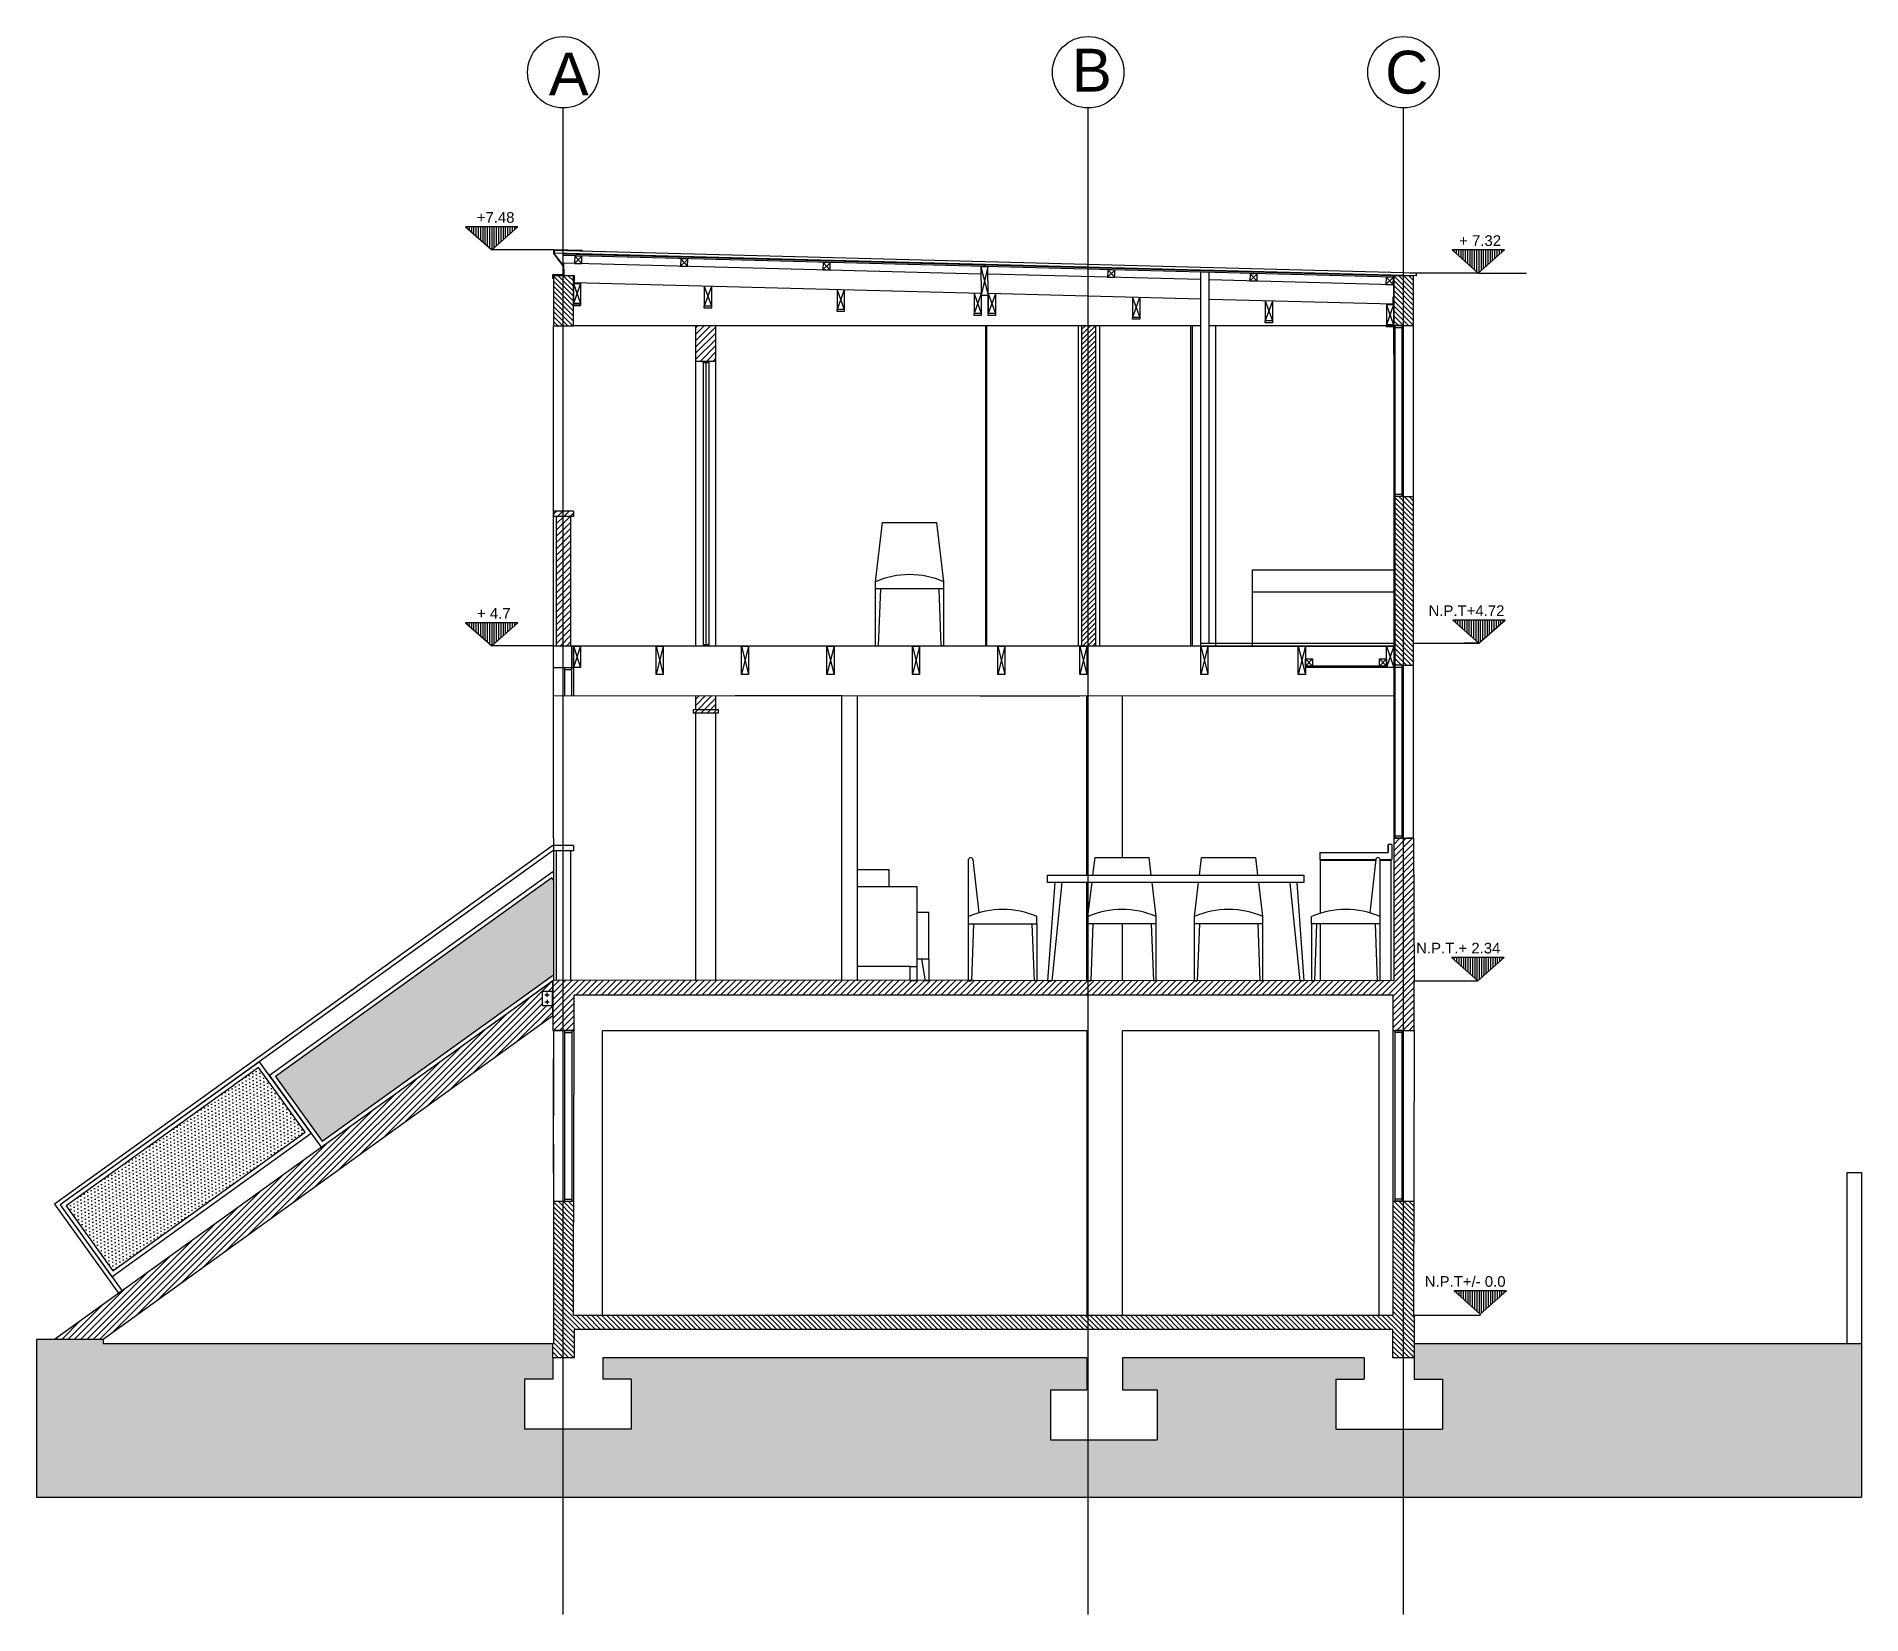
# Model space of a CAD drawing. Header units: inches. Extents: x 270 to 8013, y -75 to 10330.
# Drawn here: x 2176 to 3458, y -58 to 1050 of the extents above; entities that cross this region are included whole.
import ezdxf

# ---------------------------------------------------------------- set-up
doc = ezdxf.new("R2010")
doc.units = ezdxf.units.IN
doc.header["$MEASUREMENT"] = 0
for name, color, linetype in [('A-ANNO-SYMB', 6, 'Continuous'), ('A-ANNO-TEXT', 6, 'Continuous'), ('A-ELEV-MBE1', 7, 'Continuous'), ('A-FLOR-LEVL', 11, 'Continuous'), ('A-FURN', 3, 'Continuous'), ('A-GLAZ-FULL', 4, 'Continuous'), ('A-SECT-MCUT', 7, 'Continuous'), ('A-SECT-PATT', 8, 'Continuous'), ('A-WALL-FULL', 7, 'Continuous'), ('G-ANNO-NPLT', 210, 'Continuous')]:
    doc.layers.add(name, color=color, linetype=linetype)
doc.styles.add('E-ARIAL', font='arial.ttf')
pattern_1 = [(135, (414.7082, -172.1452), (-1.767767, -1.767767), [])]
pattern_2 = [(135, (-9600.062, -4129.3072), (-1.76776695, -1.76776695), [])]

msp = doc.modelspace()

# ---------------------------------------------------------------- texts
at = {"layer": 'A-ANNO-TEXT', "style": 'E-ARIAL'}
for s, height, p in [('A', 30.1, (2536.2, 1008.4)), ('B', 30.1, (2903.5, 1011.1)), ('C', 30.1, (3123.5, 1009.7)), ('+7.48', 7.5, (2485.6, 919)), ('+ 7.32', 7.5, (3175.5, 902.7)), ('+ 4.7', 7.5, (2485.8, 640.9)), ('N.P.T+4.72', 7.5, (3154, 642.8)), ('N.P.T.+ 2.34', 7.5, (3145.3, 405.8)), ('N.P.T+/- 0.0', 7.5, (3151.3, 171.7))]:
    msp.add_text(s, height=height, dxfattribs=at).set_placement(p)

# ---------------------------------------------------------------- hatches: boundary and pattern name
at = {"layer": 'A-FLOR-LEVL'}
h = msp.add_hatch(dxfattribs=at)
h.set_pattern_fill('ANSI31', color=256, scale=25)
h.paths.add_polyline_path([(2546.4, 716.5), (2539.5, 716.5), (2539.5, 712.8), (2546.4, 712.8)])
h.paths.add_polyline_path([(2553.5, 716.5), (2546.4, 716.5), (2546.4, 712.8), (2553.5, 712.8)])
h = msp.add_hatch(dxfattribs=at)
h.set_pattern_fill('ANSI31', color=256, scale=25)
h.paths.add_polyline_path([(2546.4, 712.8), (2541.5, 712.8), (2541.4, 621.9), (2546.4, 621.9)])
h.paths.add_polyline_path([(2551.5, 712.8), (2546.4, 712.8), (2546.4, 621.9), (2551.5, 621.9)])
h = msp.add_hatch(dxfattribs=at)
h.set_pattern_fill('DOTS', color=256, scale=40, angle=362.9169, style=0)
h.set_pattern_definition([(2.91694, (414.7082, -172.1452), (1.1211598, 2.5603712), [0, -2.5])])
h.paths.add_polyline_path([(2538.3, 458.9), (2539.5, 457.4), (2539.5, 446.7), (2539.5, 426.7), (2539.5, 406.7), (2539.5, 390.8), (2377.1, 273.9), (2344.3, 319.3)])
h = msp.add_hatch(dxfattribs=at)
h.set_pattern_fill('DOTS', color=256, scale=40, angle=362.9169, style=0)
h.set_pattern_definition([(272.916943, (-6901.1531, 4841.521), (2.5603712, -1.1211598), [0, -2.5])])
h.paths.add_polyline_path([(2332.4, 325.7), (2365.1, 280.2), (2230.1, 183), (2197.4, 228.5)])
at = {"layer": 'A-SECT-PATT'}
h = msp.add_hatch(dxfattribs=at)
h.set_pattern_fill('ANSI31', color=256, scale=0.5, angle=225, style=0)
h.set_pattern_definition([(270, (22305.2057, -12266.5472), (1.5875, -3e-15), [])])
h.paths.add_polyline_path([(2514.5, 916.2), (2496.1, 900), (2477.7, 916.2)])
h = msp.add_hatch(dxfattribs=at)
h.set_pattern_fill('ANSI31', color=256, scale=0.5, angle=225, style=0)
h.set_pattern_definition([(270, (21612.4176, -12282.8585), (1.5875, -3e-15), [])])
h.paths.add_polyline_path([(3207.3, 899.9), (3188.9, 883.6), (3170.5, 899.9)])
h = msp.add_hatch(dxfattribs=at)
h.set_pattern_fill('ANSI31', color=256, scale=20, angle=90, style=0)
h.set_pattern_definition(pattern_1)
h.paths.add_polyline_path([(2553.5, 881.7), (2553.5, 847.4), (2539.5, 847.4), (2539.5, 881.7)])
h.paths.add_polyline_path([(2553.5, 847.4), (2553.5, 846.7), (2539.5, 846.7), (2539.5, 847.4)])
h = msp.add_hatch(dxfattribs=at)
h.set_pattern_fill('ANSI31', color=256, scale=20, angle=90, style=0)
h.set_pattern_definition(pattern_1)
h.paths.add_polyline_path([(3143.5, 881.8), (3143.5, 846.8), (3133, 846.8), (3130.5, 846.8), (3130.5, 846.8), (3129.5, 846.8), (3129.5, 881.8)])
h = msp.add_hatch(dxfattribs=at)
h.set_pattern_fill('ANSI31', color=256, scale=20, angle=180)
h.set_pattern_definition([(225, (6845.544, 2208.7426), (1.767767, -1.767767), [])])
h.paths.add_polyline_path([(2915.1, 846.8), (2910.4, 846.8), (2910.4, 621.9), (2920.4, 621.9), (2920.4, 846.8)])
h = msp.add_hatch(dxfattribs=at)
h.set_pattern_fill('ANSI31', color=256, scale=20, angle=90)
h.set_pattern_definition(pattern_2)
h.paths.add_polyline_path([(3143.5, 726.7), (3135.5, 726.7), (3130.5, 726.7), (3130.5, 608.2), (3135.5, 608.2), (3143.5, 608.2)])
h = msp.add_hatch(dxfattribs=at)
h.set_pattern_fill('ANSI31', color=256, scale=0.5, angle=225, style=0)
h.set_pattern_definition([(270, (22305.2057, -12544.65), (1.5875, -3e-15), [])])
h.paths.add_polyline_path([(2514.5, 638.1), (2496.1, 621.9), (2477.7, 638.1)])
h = msp.add_hatch(dxfattribs=at)
h.set_pattern_fill('ANSI31', color=256, scale=0.5, angle=225, style=0)
h.set_pattern_definition([(270, (21611.8855, -12542.7535), (1.5875, -4e-15), [])])
h.paths.add_polyline_path([(3207.8, 640), (3189.4, 623.7), (3171, 640)])
h = msp.add_hatch(dxfattribs=at)
h.set_pattern_fill('ANSI31', color=256, scale=0.5, angle=225, style=0)
h.set_pattern_definition([(270, (21612.719, -12779.7838), (1.5875, -3e-15), [])])
h.paths.add_polyline_path([(3207, 402.9), (3188.6, 386.7), (3170.2, 402.9)])
h = msp.add_hatch(dxfattribs=at)
h.set_pattern_fill('ANSI31', color=256, scale=25)
h.paths.add_polyline_path([(2539, 362.1), (2539, 369.3), (2531.5, 369.3), (2531.5, 379.3), (2539, 379.3), (2539, 386.7), (2189, 134.7), (2223.2, 134.7)])
h = msp.add_hatch(dxfattribs=at)
h.set_pattern_fill('ANSI31', color=256, scale=20, angle=90)
h.set_pattern_definition(pattern_2)
h.paths.add_polyline_path([(3129, 141.8), (3129, 121.8), (3144, 121.8), (3144, 151.8), (3143.5, 151.8), (3143.7, 231.8), (3129, 231.8), (3129, 151.8), (2553.5, 151.8), (2553.5, 171.8), (2553.7, 231.8), (2539.5, 231.8), (2539.5, 131.8), (2539, 131.8), (2539, 121.8), (2554, 121.8), (2554, 141.8)])
h = msp.add_hatch(dxfattribs=at)
h.set_pattern_fill('ANSI31', color=256, scale=0.5, angle=225, style=0)
h.set_pattern_definition([(270, (21611.0252, -13013.9391), (1.5875, -4e-15), [])])
h.paths.add_polyline_path([(3208.7, 168.8), (3190.3, 152.6), (3171.9, 168.8)])
h = msp.add_hatch(dxfattribs=at)
h.set_pattern_fill('DOTS', color=256, scale=100, angle=90, style=0)
h.set_pattern_definition([(360, (894.937, -1210.482), (3.125, 6.25), [0, -6.25])])
h.paths.add_polyline_path([(2176.5, 134.7), (2223.2, 134.7), (2223.2, 131.8), (2539, 131.8), (2539, 121.8), (2539, 106.8), (2519.1, 106.8), (2519.1, 71.8), (2594.1, 71.8), (2594.1, 106.8), (2574.2, 106.8), (2574.2, 121.8), (2914, 121.8), (2914, 99.3), (2909.4, 99.3), (2888.5, 99.3), (2888.5, 64.3), (2963.5, 64.3), (2963.5, 99.3), (2943.6, 99.3), (2939, 99.3), (2939, 121.8), (3108.8, 121.8), (3108.8, 106.8), (3088.9, 106.8), (3088.9, 71.8), (3163.9, 71.8), (3163.9, 106.8), (3144, 106.8), (3144, 121.8), (3144, 131.8), (3458, 131.8), (3458, 23.9), (2176.5, 23.9)])
h.paths.add_polyline_path([(2557, 27.2), (2535.1, 27.2), (2535.1, 15.7), (2557, 15.7)], flags=9)
h.paths.add_polyline_path([(2933.6, 26.1), (2912.5, 26.1), (2912.5, 14.6), (2933.6, 14.6)], flags=9)
h.paths.add_polyline_path([(3145.2, 26.2), (3123.4, 26.2), (3123.4, 14.7), (3145.2, 14.7)], flags=9)
at = {"layer": 'A-WALL-FULL'}
h = msp.add_hatch(dxfattribs=at)
h.set_pattern_fill('ANSI31', color=256, scale=25)
h.paths.add_polyline_path([(2653.5, 846.8), (2639.5, 846.8), (2639.5, 821.9), (2653.5, 821.9)])
h = msp.add_hatch(dxfattribs=at)
h.set_pattern_fill('ANSI31', color=256, scale=25)
h.paths.add_polyline_path([(2653.5, 576.9), (2653.5, 586.9), (2639.5, 586.9), (2639.5, 576.9)])
h.paths.add_polyline_path([(2655.5, 574.9), (2655.5, 576.9), (2639.5, 576.9), (2637.5, 576.9), (2637.5, 574.9)])
h = msp.add_hatch(dxfattribs=at)
h.set_pattern_fill('ANSI31', color=256, scale=25)
h.paths.add_polyline_path([(2915, 386.7), (2914.8, 386.7), (2889.5, 386.8), (2889.5, 386.7), (2886.5, 386.7), (2879, 386.7), (2879, 386.7), (2877, 386.7), (2833, 386.8), (2833, 386.7), (2831, 386.7), (2803, 386.8), (2803, 386.7), (2800.5, 386.7), (2795, 386.7), (2795, 386.7), (2790, 386.7), (2546.4, 387.1), (2546.4, 351.8), (2553.5, 351.8), (2554, 351.8), (2554, 376.7), (2915, 376.7)])
h.paths.add_polyline_path([(2546.4, 387.1), (2539.5, 387.1), (2539, 386.7), (2539, 351.8), (2546.4, 351.8)])
h.paths.add_polyline_path([(3136.5, 486.7), (3129.5, 486.7), (3129.5, 386.7), (3119.9, 386.7), (3119.9, 386.7), (3117.9, 386.7), (3073.9, 386.8), (3073.9, 386.7), (3071.9, 386.7), (3066.5, 386.7), (3066.5, 386.7), (3063.5, 386.7), (3037.6, 386.8), (3037.6, 386.7), (3035.6, 386.7), (2991.6, 386.8), (2991.6, 386.7), (2989.6, 386.7), (2962.8, 386.8), (2962.8, 386.7), (2960.8, 386.7), (2916.8, 386.8), (2916.8, 386.7), (2915, 386.7), (2915, 376.7), (3129, 376.7), (3129, 351.8), (3136.5, 351.8)])
h.paths.add_polyline_path([(3144, 386.7), (3143.5, 486.7), (3136.5, 486.7), (3136.5, 351.8), (3144, 351.8)])

# ---------------------------------------------------------------- linework, layer by layer
for p, q in [((2765.6, 621.9), (2767.6, 621.9)), ((2813.6, 621.9), (2811.6, 621.9)), ((2742, 586.7), (2667, 586.7)), ((2662.5, 386.7), (2662.5, 386.7)), ((2795, 386.7), (2790, 386.7)), ((2803, 386.7), (2800.5, 386.7)), ((2831, 386.7), (2833, 386.7)), ((2879, 386.7), (2877, 386.7)), ((2886.5, 386.7), (2889.5, 386.7)), ((2914.8, 386.7), (2916.8, 386.7)), ((2962.8, 386.7), (2960.8, 386.7)), ((2989.6, 386.7), (2991.6, 386.7)), ((3037.6, 386.7), (3035.6, 386.7)), ((3066.5, 386.7), (3063.5, 386.7)), ((3071.9, 386.7), (3073.9, 386.7)), ((3119.9, 386.7), (3117.9, 386.7))]:
    msp.add_line(p, q)
at = {"layer": 'A-ANNO-SYMB', "ltscale": 0.003}
for p, q in [((2539, 121.8), (2539, 106.8)), ((2574.2, 121.8), (2574.2, 106.8)), ((2914, 121.8), (2574.2, 121.8)), ((2914, 121.8), (2914, 99.3)), ((3108.8, 121.8), (2939, 121.8)), ((2939, 121.8), (2939, 99.3)), ((3108.8, 121.8), (3108.8, 106.8)), ((3144, 121.8), (3144, 106.8)), ((2519.1, 106.8), (2519.1, 71.8)), ((2539, 106.8), (2519.1, 106.8)), ((2594.1, 106.8), (2574.2, 106.8)), ((2594.1, 106.8), (2594.1, 71.8)), ((3088.9, 106.8), (3088.9, 71.8)), ((3088.9, 106.8), (3108.8, 106.8)), ((3144, 106.8), (3163.9, 106.8)), ((3163.9, 106.8), (3163.9, 71.8)), ((2888.5, 99.3), (2888.5, 64.3)), ((2888.5, 99.3), (2909.4, 99.3)), ((2909.4, 99.3), (2914, 99.3)), ((2939, 99.3), (2943.6, 99.3)), ((2943.6, 99.3), (2963.5, 99.3)), ((2963.5, 99.3), (2963.5, 64.3)), ((2594.1, 71.8), (2519.1, 71.8)), ((2888.5, 64.3), (2963.5, 64.3)), ((3088.9, 71.8), (3163.9, 71.8))]:
    msp.add_line(p, q, dxfattribs=at)
at = {"layer": 'A-ANNO-SYMB'}
for points in [[(2496.1, 900), (2514.5, 916.2), (2477.7, 916.2)], [(3188.9, 883.7), (3207.3, 899.9), (3170.5, 899.9)], [(2496.1, 621.9), (2514.5, 638.1), (2477.7, 638.1)], [(3189.4, 623.8), (3207.8, 640), (3171, 640)], [(3188.6, 386.7), (3207, 403), (3170.2, 403)], [(3190.3, 152.6), (3208.7, 168.8), (3171.9, 168.8)]]:
    msp.add_lwpolyline(points, close=True, dxfattribs=at)
for points in [[(2539.5, 900), (2539.5, 900), (2512.2, 900), (2496.3, 900)], [(3188.9, 883.7), (3188.9, 883.7), (3173, 883.7), (3140.9, 883.6)], [(2539.5, 621.9), (2539.5, 621.9), (2512.2, 621.9), (2496.1, 621.9)], [(3143.5, 623.7), (3143.5, 623.7), (3189.4, 623.8), (3179.1, 623.7)], [(3143.5, 386.7), (3143.5, 386.7), (3188.6, 386.7), (3188.6, 386.7)], [(3143.5, 151.8), (3143.5, 151.8), (3190.5, 151.8), (3190.5, 151.8)]]:
    msp.add_lwpolyline(points, dxfattribs=at)
for centre in [(2546.4, 1024.7), (2915, 1024.7), (3136.4, 1024.7)]:
    msp.add_circle(centre, 25.1, dxfattribs=at)
at = {"layer": 'A-ELEV-MBE1'}
for p, q in [((2540.2, 899.4), (2540.1, 897.6)), ((3145.2, 881.8), (2540.1, 897.6)), ((3145.2, 883.6), (2540.2, 899.4)), ((2559.6, 899.4), (2559.6, 899.1)), ((2839.7, 883), (2546.6, 890.6)), ((2538.8, 880.1), (2539.1, 880.1)), ((2546.7, 881.9), (2554, 881.9)), ((2553.5, 881.4), (2553.8, 881.4)), ((2554, 881.9), (2554, 876.9)), ((2839.8, 869.3), (2554, 876.9)), ((2558.5, 876.7), (2558.5, 876.4)), ((2994.2, 879.1), (2844.7, 883)), ((3129.1, 875.5), (3000.2, 878.8)), ((3129.4, 881.8), (3129.3, 866.8)), ((3129.4, 881.8), (3129.5, 881.8)), ((3145.2, 883.6), (3145.2, 881.8)), ((3188.9, 883.7), (3222.8, 883.7)), ((2993.9, 865.3), (2844.8, 869.2)), ((2844.8, 853.8), (2844.8, 869.2)), ((3128.9, 861.8), (3000.4, 865.2)), ((3124.4, 861.7), (3124.4, 861.4)), ((3129.3, 866.8), (3128.9, 866.8)), ((3128.9, 866.8), (3128.9, 861.8)), ((3129.4, 866.4), (3129.1, 866.4)), ((2539.5, 486.7), (2539.5, 846.7)), ((2539.5, 846.7), (2553.5, 846.7)), ((2553.5, 846.8), (2994, 846.8)), ((3000, 846.8), (3129.5, 846.9)), ((3129.5, 826.7), (3129.5, 846.8)), ((3130.5, 486.7), (3130.5, 846.8)), ((3135.5, 846.8), (3130.5, 846.8)), ((3135.5, 726.7), (3135.5, 846.8)), ((3143.5, 826.7), (3143.5, 846.8)), ((3135.5, 845.3), (3130.5, 845.3)), ((3129.5, 826.7), (3129.5, 766.7)), ((3143.5, 806.7), (3143.5, 826.7)), ((3143.5, 786.7), (3143.5, 806.7)), ((3143.5, 486.7), (3143.5, 786.7)), ((3129.5, 766.7), (3129.5, 746.7)), ((3129.5, 746.7), (3129.5, 726.7)), ((3129.5, 726.7), (3129.5, 586.7)), ((3135.5, 728.2), (3130.5, 728.2)), ((3135.5, 726.7), (3130.5, 726.7)), ((2539.5, 621.9), (3129.5, 621.9)), ((2552.5, 586.9), (2552.5, 621.9)), ((2553.5, 621.9), (2553.5, 586.7)), ((2553.5, 621.9), (2553.5, 606.7)), ((2994, 621.7), (2994, 623.7)), ((2994, 623.7), (3129.5, 623.7)), ((2994, 621.7), (3129.5, 621.7)), ((3129.5, 623.7), (3129.5, 621.7)), ((2539.5, 606.7), (2552.5, 606.7)), ((2547.5, 586.9), (2547.5, 606.7)), ((2547.5, 605.2), (2552.5, 605.2)), ((2552.5, 606.7), (2553.5, 606.7)), ((2553, 607.2), (2553, 607.2)), ((3124.5, 607.7), (3067.5, 607.7)), ((3124.5, 606.7), (3067.5, 606.7)), ((3130.5, 606.7), (3129.5, 606.7)), ((3135.5, 608.2), (3130.5, 608.2)), ((3135.5, 606.7), (3130.5, 606.7)), ((3135.5, 486.7), (3135.5, 608.2)), ((2539.5, 586.9), (3129.5, 586.7)), ((2839.2, 586.7), (2909.2, 586.7)), ((3129.5, 586.7), (3129.5, 566.7)), ((3129.5, 566.7), (3129.5, 546.7)), ((3129.5, 546.7), (3129.5, 526.7)), ((3129.5, 526.7), (3129.5, 486.7)), ((3135.5, 488.2), (3130.5, 488.2)), ((2539, 481.7), (2539.5, 481.7)), ((2539, 478), (2539.5, 478)), ((3129.5, 486.7), (3143.5, 486.7)), ((3129.5, 486.7), (3143.5, 486.7)), ((3135.5, 486.7), (3130.5, 486.7)), ((3143.5, 486.7), (3138.5, 486.7)), ((2539, 386.7), (2189, 134.7)), ((2539, 362.1), (2539, 386.7)), ((2531.5, 379.3), (2531.5, 369.3)), ((2531.5, 379.3), (2539, 379.3)), ((2533.5, 376.8), (2536.5, 376.8)), ((2533.5, 371.8), (2536.5, 371.8)), ((2535, 375.3), (2535, 378.3)), ((2535, 373.3), (2535, 370.3)), ((2538.5, 379.3), (2538.5, 369.3)), ((2539, 362.1), (2223.2, 134.7)), ((2531.5, 369.3), (2539, 369.3)), ((2554, 351.8), (2539, 351.8)), ((2553.5, 351.8), (2539.5, 351.8)), ((2539.5, 351.8), (2539.5, 331.8)), ((2547.5, 351.8), (2552.5, 351.8)), ((2547.5, 231.8), (2547.5, 351.8)), ((2547.5, 350.3), (2552.5, 350.3)), ((2574, 151.8), (2574, 351.8)), ((3119, 351.8), (3119, 151.8)), ((3130.5, 231.8), (3130.5, 351.8)), ((3135.5, 351.8), (3130.5, 351.8)), ((3135.5, 350.3), (3130.5, 350.3)), ((3135.5, 231.8), (3135.5, 351.8)), ((2539.5, 331.8), (2539.5, 311.8)), ((2539.5, 311.8), (2539.5, 331.8)), ((2539.5, 311.8), (2539.5, 291.8)), ((2539.5, 291.8), (2539.5, 311.8)), ((2539.5, 271.8), (2539.5, 291.8)), ((2539.5, 251.8), (2539.5, 271.8)), ((2539.5, 271.8), (2539.5, 251.8)), ((2539.5, 251.8), (2539.5, 231.8)), ((3448, 141.8), (3448, 252)), ((3448, 252), (3458, 252)), ((3448, 131.8), (3448, 252)), ((3448, 252), (3458, 252)), ((3458, 252), (3458, 141.8)), ((3458, 252), (3458, 131.8)), ((2539.5, 231.8), (2553.7, 231.8)), ((2547.5, 233.3), (2552.5, 233.3)), ((3135.5, 233.3), (3130.5, 233.3)), ((3135.5, 231.8), (3130.5, 231.8)), ((2553.5, 151.8), (2553.5, 171.8)), ((2176.5, 134.7), (2176.5, 23.9)), ((2223.2, 134.7), (2176.5, 134.7)), ((2223.2, 134.7), (2223.2, 131.8)), ((2223.2, 131.8), (2539, 131.8)), ((3144, 131.8), (3458, 131.8)), ((3458, 131.8), (3458, 23.9)), ((2176.5, 23.9), (3458, 23.9))]:
    msp.add_line(p, q, dxfattribs=at)
for points in [[(2559.6, 899.4), (2539.5, 900), (2539.5, 897.3), (2546.1, 888.8), (2546.1, 882.4), (2538.8, 882.4), (2538.8, 880.1)], [(2559.6, 899.1), (2539.8, 899.7), (2539.8, 897.4), (2546.4, 888.9), (2546.4, 882.1), (2539.1, 882.1), (2539.1, 880.1)], [(2546.6, 890.6), (2546.7, 881.9)], [(2553.5, 881.4), (2553.5, 876.4), (2558.5, 876.4), (2558.5, 876.4)], [(2558.5, 862.4), (2558.5, 861), (2553.5, 861), (2553.5, 876.4)], [(2553.8, 881.4), (2553.8, 876.7), (2558.5, 876.7)], [(2553.5, 862.4), (2553.5, 861), (2558.5, 861), (2558.5, 862.4)], [(2650.4, 860.5), (2650.4, 859.1), (2645.4, 859.1), (2645.4, 860.5)], [(3129.4, 866.4), (3129.4, 861.4), (3124.4, 861.4), (3124.4, 861.4)], [(3129.1, 866.4), (3129.1, 861.7), (3124.4, 861.7)], [(2743.6, 858), (2743.6, 856.6), (2738.6, 856.6), (2738.6, 858)], [(2839.8, 855.3), (2839.8, 853.9), (2834.8, 853.9), (2834.8, 855.3)], [(2849.8, 855.2), (2849.8, 853.8), (2844.8, 853.8), (2844.8, 855.2)], [(2951.2, 852.5), (2951.2, 851.2), (2946.2, 851.2), (2946.2, 852.5)], [(3044.3, 850.1), (3044.3, 848.8), (3039.3, 848.8), (3039.3, 850.1)], [(3129.4, 847.4), (3129.4, 846), (3124.4, 846), (3124.4, 847.4)], [(2574, 351.8), (2914, 351.8)], [(2914, 351.8), (2914, 151.8), (2939, 151.8), (2939, 351.8)], [(2939, 351.8), (3119, 351.8)]]:
    msp.add_lwpolyline(points, dxfattribs=at)
for centre in [(2535, 376.8), (2535, 371.8)]:
    msp.add_circle(centre, 0.5, dxfattribs=at)
at = {"layer": 'A-FLOR-LEVL'}
for p, q in [((2994, 623.7), (2994, 884.3)), ((3000, 623.7), (3000, 884.2)), ((2639.5, 621.9), (2639.5, 846.8)), ((2653.5, 621.9), (2653.5, 846.8)), ((2843.9, 621.9), (2843.9, 846.8)), ((2986.9, 846.8), (2986.9, 621.7)), ((2987.9, 846.8), (2987.9, 621.7)), ((3004.7, 621.7), (3004.7, 846.8)), ((2553.5, 716.5), (2539.5, 716.5)), ((2539.5, 716.5), (2539.5, 712.8)), ((2553.5, 712.8), (2539.5, 712.8)), ((2541.5, 712.8), (2541.4, 621.9)), ((2551.5, 712.8), (2551.5, 621.9)), ((2553.5, 716.5), (2553.5, 712.8)), ((2742, 386.7), (2742, 586.9)), ((2753, 386.7), (2753, 586.9)), ((2939, 473.2), (2939, 586.9)), ((2639.5, 386.7), (2639.5, 574.9)), ((2653.5, 386.7), (2653.5, 574.9)), ((2539, 481.7), (2189, 229.8)), ((2539, 478), (2193.2, 229.2)), ((2553.5, 481.7), (2539.5, 481.7)), ((2553.5, 478), (2539.5, 478)), ((2541.5, 478), (2541.4, 387.1)), ((2551.5, 478), (2551.5, 387.1)), ((2553.5, 481.7), (2553.5, 478)), ((2189, 229.8), (2234.1, 167.2)), ((2193.2, 229.2), (2236.5, 169))]:
    msp.add_line(p, q, dxfattribs=at)
for points in [[(2539.5, 462.5), (2539, 463.1), (2340.2, 320), (2376.4, 269.7), (2539.5, 387.1)], [(2539.5, 457.4), (2538.3, 458.9), (2344.3, 319.3), (2377.1, 273.9), (2539.5, 390.8)]]:
    msp.add_lwpolyline(points, dxfattribs=at)
for points in [[(2229.4, 178.8), (2369.3, 279.5), (2333.1, 329.8), (2193.2, 229.2)], [(2230.1, 183), (2365.1, 280.2), (2332.4, 325.7), (2197.4, 228.5)]]:
    msp.add_lwpolyline(points, close=True, dxfattribs=at)
at = {"layer": 'A-FURN'}
for p, q in [((2765.6, 666.9), (2770.6, 708.4)), ((2770.6, 708.4), (2808.6, 708.4)), ((2813.6, 666.9), (2808.6, 708.4)), ((2765.6, 621.9), (2765.6, 666.9)), ((2813.6, 621.9), (2813.6, 666.9)), ((3030.3, 621.7), (3030.3, 675.2)), ((3030.3, 675.2), (3129.5, 675.2)), ((2813.6, 661.9), (2765.6, 661.9)), ((2769.1, 661.9), (2767.6, 621.9)), ((2810.1, 661.9), (2811.6, 621.9)), ((3030.3, 659.7), (3129.5, 659.7)), ((3077.6, 476.7), (3077.6, 471.7)), ((3077.6, 476.7), (3125.6, 476.7)), ((3125.6, 476.7), (3125.6, 482.3)), ((3125.6, 482.3), (3125.6, 476.7)), ((3128.1, 482.3), (3125.6, 482.3)), ((3128.1, 482.3), (3128.1, 471.7)), ((2753, 464.7), (2775, 464.7)), ((2775, 464.7), (2775, 452.7)), ((2831, 426.7), (2831, 471.7)), ((2834, 471.7), (2838.1, 434.3)), ((2918.3, 460.7), (2919.8, 473.2)), ((2919.8, 473.2), (2957.8, 473.2)), ((2959.3, 460.7), (2957.8, 473.2)), ((2993.1, 460.7), (2994.6, 473.2)), ((2994.6, 473.2), (3032.6, 473.2)), ((3034.2, 460.7), (3032.6, 473.2)), ((3077.6, 471.7), (3116.9, 471.7)), ((3077.9, 471.3), (3077.9, 434)), ((3077.9, 471.3), (3116.9, 471.3)), ((3116.9, 471.7), (3112.8, 434.3)), ((3119.9, 471.7), (3128.1, 471.7)), ((3119.9, 426.7), (3119.9, 471.7)), ((3119.9, 471.3), (3127.4, 471.3)), ((3127.4, 471.3), (3127.4, 386.7)), ((2795, 452.7), (2753, 452.7)), ((2795, 386.7), (2795, 452.7)), ((2886.5, 460.7), (3066.5, 460.7)), ((2886.5, 455.7), (2886.5, 460.7)), ((3066.5, 455.7), (2886.5, 455.7)), ((2891.5, 455.7), (2886.5, 386.7)), ((2896.5, 455.7), (2889.5, 386.7)), ((2914.8, 431.7), (2917.7, 455.7)), ((2962.8, 431.7), (2959.9, 455.7)), ((2989.6, 431.7), (2992.5, 455.7)), ((3037.6, 431.7), (3034.8, 455.7)), ((3056.6, 455.4), (3063.5, 386.7)), ((3061.5, 455.7), (3066.5, 386.7)), ((3066.5, 460.7), (3066.5, 455.7)), ((2803, 434.7), (2795, 434.7)), ((2803, 401.7), (2803, 434.7)), ((2831, 386.7), (2831, 426.7)), ((2831, 426.7), (2879, 426.7)), ((2834.5, 426.7), (2833, 386.7)), ((2875.5, 426.7), (2877, 386.7)), ((2879, 426.7), (2879, 431.7)), ((2879, 426.7), (2879, 386.7)), ((2914.8, 386.7), (2914.8, 431.7)), ((2962.8, 426.7), (2914.8, 426.7)), ((2918.3, 426.7), (2916.8, 386.7)), ((2939, 386.7), (2939, 426.7)), ((2959.3, 426.7), (2960.8, 386.7)), ((2962.8, 386.7), (2962.8, 431.7)), ((2989.6, 386.7), (2989.6, 431.7)), ((3037.6, 426.7), (2989.6, 426.7)), ((2993.1, 426.7), (2991.6, 386.7)), ((3034.1, 426.7), (3035.6, 386.7)), ((3037.6, 386.7), (3037.6, 431.7)), ((3071.9, 426.7), (3071.9, 431.7)), ((3119.9, 426.7), (3071.9, 426.7)), ((3071.9, 426.7), (3071.9, 386.7)), ((3075.4, 426.7), (3073.9, 386.7)), ((3077.9, 426.7), (3077.9, 386.7)), ((3116.4, 426.7), (3117.9, 386.7)), ((3119.9, 386.7), (3119.9, 426.7)), ((2803, 401.7), (2795, 401.7)), ((2798, 401.7), (2800.5, 386.7)), ((2803, 401.7), (2803, 386.7)), ((2790, 396.7), (2753, 396.7)), ((2790, 386.7), (2790, 396.7)), ((2790, 396.7), (2795, 396.7))]:
    msp.add_line(p, q, dxfattribs=at)
msp.add_lwpolyline([(3081.1, 471.3), (3081.1, 471.7)], dxfattribs=at)
for centre, radius, start, end in [((2789.6, 611.8), 60.1, 66.4614, 113.5386), ((2832.5, 471.7), 1.5, 0, 180), ((3118.4, 471.7), 1.5, 0, 180), ((2855, 376.6), 60.1, 66.4634, 113.5366), ((2938.8, 376.6), 60.1, 66.4614, 113.5386), ((3013.6, 376.6), 60.1, 66.4614, 113.5386), ((3095.9, 376.6), 60.1, 66.4634, 113.5366)]:
    msp.add_arc(centre, radius, start, end, dxfattribs=at)
at = {"layer": 'A-GLAZ-FULL'}
for p, q in [((2644.5, 821.9), (2644.5, 621.9)), ((2644.5, 820.9), (2644.5, 821.9)), ((2644.5, 820.9), (2648.5, 820.9)), ((2646.5, 820.9), (2646.5, 622.9)), ((2648.5, 821.9), (2648.5, 621.9)), ((2648.5, 820.9), (2648.5, 821.9)), ((2644.5, 622.9), (2648.5, 622.9)), ((2648.5, 622.9), (2648.5, 621.9))]:
    msp.add_line(p, q, dxfattribs=at)
at = {"layer": 'A-SECT-MCUT'}
for p, q in [((2842.1, 889.3), (2546.6, 896.9)), ((2546.6, 895.9), (2546.6, 896.9)), ((2842.1, 888.3), (2546.6, 895.9)), ((2559.4, 895.5), (2554.3, 890.5)), ((2554.4, 895.6), (2559.3, 890.4)), ((2633.9, 893.5), (2628.7, 888.6)), ((2628.9, 893.7), (2633.7, 888.4)), ((2733.8, 890.8), (2728.7, 885.9)), ((2728.8, 891), (2733.7, 885.7)), ((2839.6, 888.1), (2844.8, 868.1)), ((2844.6, 888.1), (2839.8, 868.1)), ((2842.1, 888.3), (2842.1, 889.3)), ((3129.4, 881.8), (2842.4, 889.3)), ((2842.4, 888.3), (2842.4, 889.3)), ((3129.4, 880.8), (2842.4, 888.3)), ((2842.4, 888.1), (2842.4, 888.1)), ((2933.8, 885.8), (2928.6, 880.8)), ((2928.8, 885.9), (2933.6, 880.7)), ((2553.5, 876.4), (2553.5, 862.4)), ((2553.5, 876.4), (2558.5, 862.4)), ((2558.5, 876.4), (2553.5, 862.4)), ((2558.5, 876.4), (2553.5, 862.4)), ((2553.5, 876.4), (2558.5, 862.4)), ((2558.5, 876.4), (2558.5, 862.4)), ((2558.5, 876.4), (2558.5, 862.4)), ((2645.4, 874.5), (2645.4, 860.5)), ((2645.4, 874.5), (2650.4, 860.5)), ((2650.4, 874.4), (2645.4, 860.5)), ((2650.4, 874.4), (2650.4, 860.5)), ((2738.6, 872), (2738.6, 858)), ((2738.6, 872), (2743.6, 858)), ((2743.6, 871.9), (2738.6, 858)), ((2743.6, 871.9), (2743.6, 858)), ((3033.7, 883), (3028.6, 878.1)), ((3028.7, 883.1), (3033.6, 877.9)), ((3129.3, 880.7), (3124.1, 875.7)), ((3124.3, 880.8), (3129.1, 875.6)), ((2553.5, 862.4), (2558.5, 862.4)), ((2558.5, 862.4), (2553.5, 862.4)), ((2650.4, 860.5), (2645.4, 860.5)), ((2834.8, 869.3), (2834.8, 855.3)), ((2839.8, 869.3), (2834.8, 855.3)), ((2834.8, 869.3), (2839.8, 855.3)), ((2839.8, 869.3), (2839.8, 855.3)), ((2844.8, 869.2), (2844.8, 855.2)), ((2844.8, 869.2), (2849.8, 855.2)), ((2849.8, 869.1), (2844.8, 855.2)), ((2849.8, 869.1), (2849.8, 855.2)), ((2946.2, 866.6), (2946.2, 852.5)), ((2946.2, 866.6), (2951.2, 852.5)), ((2951.1, 866.4), (2946.2, 852.5)), ((2951.2, 866.4), (2951.2, 852.5)), ((3039.3, 864.1), (3039.3, 850.1)), ((3039.3, 864.1), (3044.3, 850.1)), ((3044.3, 864), (3039.3, 850.1)), ((3044.3, 864), (3044.3, 850.1)), ((3124.4, 861.4), (3124.4, 847.4)), ((3129.4, 861.4), (3124.4, 847.4)), ((3124.4, 861.4), (3129.4, 847.4)), ((3129.4, 861.4), (3129.4, 847.4)), ((2743.6, 858), (2738.6, 858)), ((2839.8, 855.3), (2834.8, 855.3)), ((2849.8, 855.2), (2844.8, 855.2)), ((2910.4, 846.8, 0), (2910.4, 621.9)), ((2920.4, 621.8, 0), (2920.4, 846.8)), ((2951.2, 852.5), (2946.2, 852.5)), ((3044.3, 850.1), (3039.3, 850.1)), ((3129.4, 847.4), (3124.4, 847.4)), ((2558.5, 621.7), (2553.5, 606.7)), ((2553.5, 621.7), (2558.5, 606.7)), ((2616.5, 621.7), (2611.5, 601.7)), ((2611.5, 621.7), (2616.5, 601.7)), ((2676.5, 621.7), (2671.5, 601.7)), ((2671.5, 621.7), (2676.5, 601.7)), ((2736.5, 621.7), (2731.5, 601.7)), ((2731.5, 621.7), (2736.5, 601.7)), ((2796.5, 621.7), (2791.5, 601.7)), ((2791.5, 621.7), (2796.5, 601.7)), ((2856.5, 621.7), (2851.5, 601.7)), ((2851.5, 621.7), (2856.5, 601.7)), ((2914, 621.7), (2909, 601.7)), ((2909, 621.7), (2914, 601.7)), ((2994, 621.7), (2999, 601.7)), ((2999, 621.7), (2994, 601.7)), ((3062.5, 621.7), (3067.5, 601.7)), ((3067.5, 621.7), (3062.5, 601.7)), ((3124.5, 621.7), (3129.5, 606.7)), ((3129.5, 621.7), (3124.5, 606.7)), ((3067.5, 612.7), (3072.5, 607.7)), ((3072.5, 612.7), (3067.5, 607.7)), ((3119.5, 612.7), (3124.5, 607.7)), ((3124.5, 612.7), (3119.5, 607.7)), ((2539, 386.7), (2539, 351.8)), ((3129.5, 386.7), (2539.5, 387.1)), ((3144, 351.8), (3144, 386.7)), ((2554, 376.7), (3129, 376.7)), ((2554, 351.8), (2554, 376.7)), ((3129, 376.7), (3129, 351.8)), ((2539, 351.8), (2554, 351.8)), ((3129, 351.8), (3144, 351.8)), ((2554, 141.8), (2554, 121.8)), ((2554, 121.8), (2539, 121.8))]:
    msp.add_line(p, q, dxfattribs=at)
for points in [[(2559.4, 895.5), (2554.4, 895.6), (2554.3, 890.5), (2559.3, 890.4)], [(2633.9, 893.5), (2628.9, 893.7), (2628.7, 888.6), (2633.7, 888.4)], [(2733.8, 890.8), (2728.8, 891), (2728.7, 885.9), (2733.7, 885.7)], [(2844.6, 888.1), (2839.6, 888.1), (2839.8, 868.1), (2844.8, 868.1)], [(2933.8, 885.8), (2928.8, 885.9), (2928.6, 880.8), (2933.6, 880.7)], [(2553.5, 881.7), (2539.5, 881.7), (2539.5, 846.7), (2553.5, 846.7)], [(3033.7, 883), (3028.7, 883.1), (3028.6, 878.1), (3033.6, 877.9)], [(3129.3, 880.7), (3124.3, 880.8), (3124.1, 875.7), (3129.1, 875.6)], [(3143.5, 881.8), (3129.5, 881.8), (3129.5, 846.8), (3143.5, 846.8)], [(2553.5, 621.7), (2558.5, 621.7), (2558.5, 606.7), (2553.5, 606.7)], [(2611.5, 621.7), (2616.5, 621.7), (2616.5, 601.7), (2611.5, 601.7)], [(2671.5, 621.7), (2676.5, 621.7), (2676.5, 601.7), (2671.5, 601.7)], [(2731.5, 621.7), (2736.5, 621.7), (2736.5, 601.7), (2731.5, 601.7)], [(2791.5, 621.7), (2796.5, 621.7), (2796.5, 601.7), (2791.5, 601.7)], [(2851.5, 621.7), (2856.5, 621.7), (2856.5, 601.7), (2851.5, 601.7)], [(2909, 621.7), (2914, 621.7), (2914, 601.7), (2909, 601.7)], [(2994, 621.7), (2999, 621.7), (2999, 601.7), (2994, 601.7)], [(3062.5, 621.7), (3067.5, 621.7), (3067.5, 601.7), (3062.5, 601.7)], [(3124.5, 621.7), (3129.5, 621.7), (3129.5, 606.7), (3124.5, 606.7)]]:
    msp.add_lwpolyline(points, close=True, dxfattribs=at)
for points in [[(3072.5, 612.7), (3072.5, 607.7), (3067.5, 607.7), (3067.5, 612.7), (3072.5, 612.7)], [(3124.5, 612.7), (3124.5, 607.7), (3119.5, 607.7), (3119.5, 612.7), (3124.5, 612.7)], [(2553.5, 151.8), (3129, 151.8)], [(3129, 141.8), (2554, 141.8)], [(3144, 151.8), (3144, 151.8), (3144, 151.8), (3144, 121.8), (3129, 121.8), (3129, 141.8)]]:
    msp.add_lwpolyline(points, dxfattribs=at)
at = {"layer": 'A-SECT-PATT'}
for p, q in [((2842.9, 846.8), (2842.9, 621.9)), ((2907.9, 846.8), (2907.9, 621.9)), ((2922.9, 846.8), (2922.9, 621.8)), ((2914, 460.7), (2914, 586.9)), ((2914, 386.7), (2914, 455.7))]:
    msp.add_line(p, q, dxfattribs=at)
at = {"layer": 'A-WALL-FULL'}
for p, q in [((2639.5, 821.9), (2653.5, 821.9)), ((3135.5, 726.7), (3143.5, 726.7)), ((3135.5, 608.2), (3143.5, 608.2)), ((2639.5, 576.9), (2637.5, 576.9)), ((2637.5, 576.9), (2637.5, 574.9)), ((2639.5, 576.9), (2639.5, 586.9)), ((2655.5, 576.9), (2639.5, 576.9)), ((2653.5, 576.9), (2653.5, 586.9)), ((2655.5, 574.9), (2655.5, 576.9)), ((2637.5, 574.9), (2655.5, 574.9)), ((2539.5, 486.7), (2539.5, 386.7)), ((3129.5, 486.7), (3129.5, 386.7)), ((3143.5, 486.7), (3144, 386.7)), ((2552.5, 351.8), (2552.5, 231.8)), ((2553.5, 171.8), (2554, 351.8)), ((3129, 351.8), (3129, 151.8)), ((3144, 351.8), (3143.5, 151.8)), ((2539.5, 231.8), (2539.5, 131.8)), ((3129, 231.8), (3143.7, 231.8)), ((2539.5, 131.8), (2539, 131.8)), ((2539, 121.8), (2539, 131.8))]:
    msp.add_line(p, q, dxfattribs=at)
at = {"layer": 'G-ANNO-NPLT', "ltscale": 18}
for points in [[(2546.4, -58.4), (2546.4, 999.7)], [(2915, -58.4), (2915, 999.7)], [(3136.5, -58.4), (3136.5, 999.7)]]:
    msp.add_lwpolyline(points, dxfattribs=at)

msp.set_redraw_order([(e.dxf.handle, doc.entitydb.next_handle()) for e in msp.query("TEXT MTEXT ATTDEF DIMENSION ARC_DIMENSION")])  # texts and dimensions are drawn at this point

doc.saveas('drawing.dxf')
